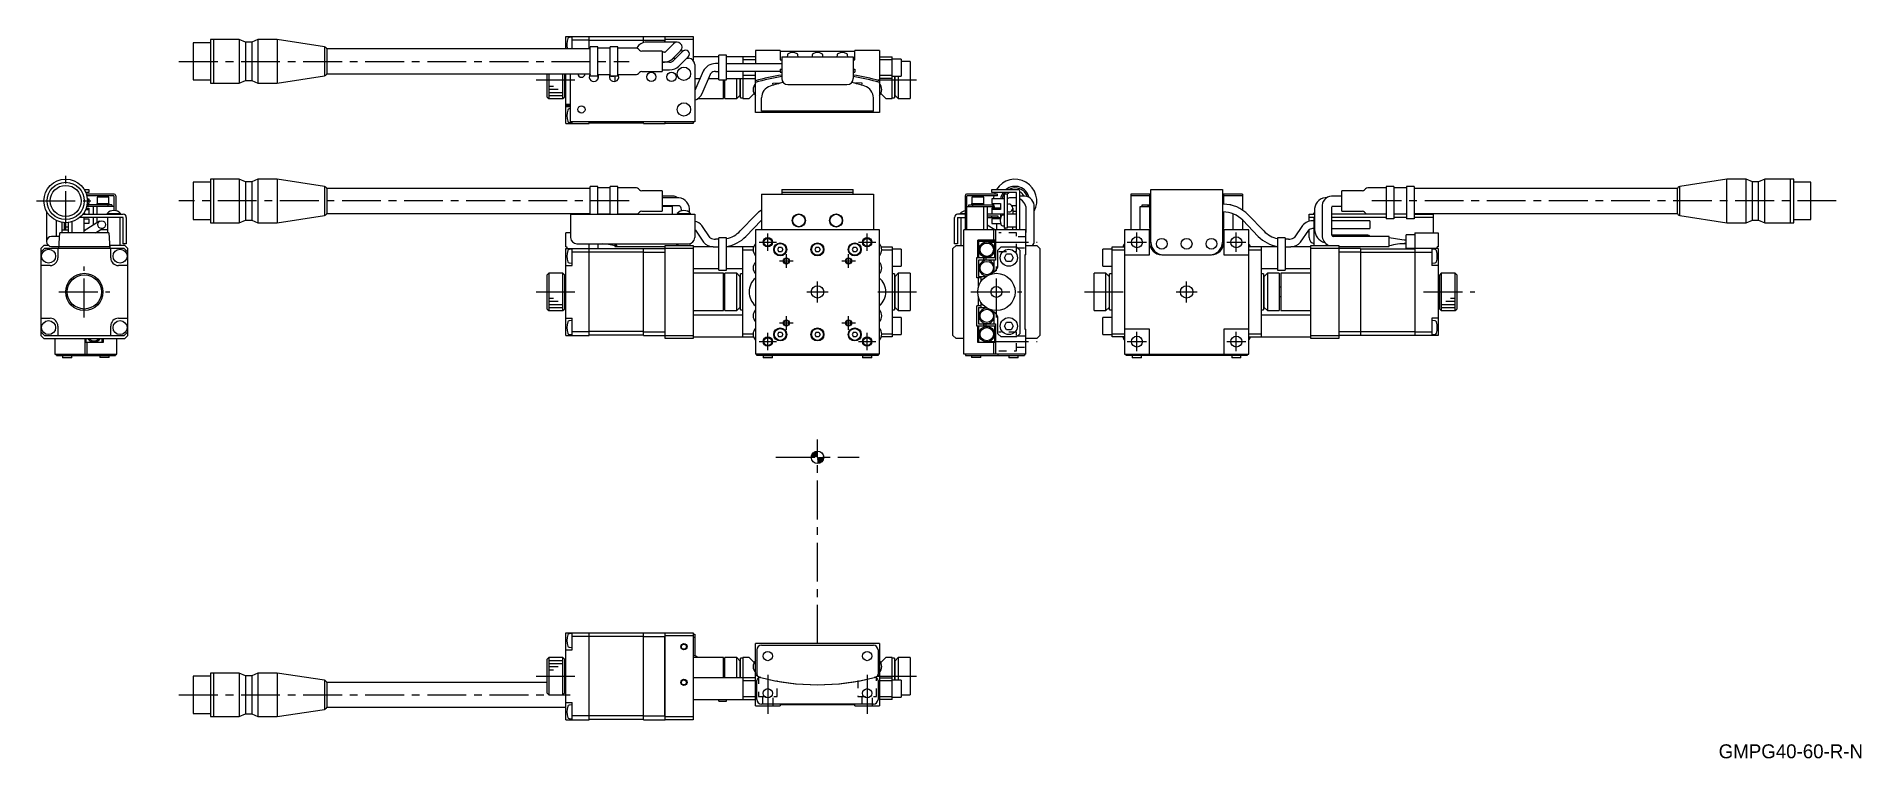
# Model space of a CAD drawing. Extents: x -170 to 418, y 17 to 249.
import ezdxf

# ---------------------------------------------------------------- set-up
doc = ezdxf.new("R2010")
doc.units = 0
doc.header["$LTSCALE"] = 10
doc.linetypes.add('CENTER', pattern=[2, 1.25, -0.25, 0.25, -0.25])
doc.linetypes.add('DOT', pattern=[0.5, 0.25, -0.25])
doc.layers.add('1', color=7, linetype='CONTINUOUS')
doc.layers.add('21', color=7, linetype='CONTINUOUS')
doc.styles.get("Standard").update_dxf_attribs({"font": 'FGP教科書体NT-M'})

msp = doc.modelspace()

# ---------------------------------------------------------------- texts
at = {"layer": '1', "color": 7}
msp.add_text('GMPG40-60-R-N', height=4.5, dxfattribs=at).set_placement((371.944604, 16.993359))

# ---------------------------------------------------------------- blocks, each defined once
blk = doc.blocks.new('AID2111')
at = {"layer": '21', "color": 7, "linetype": 'CONTINUOUS'}
blk.add_circle((81.739267, 113.931686), 2, dxfattribs=at)
for centre, radius, start, end in [((81.739267, 113.931686), 1.8, 90, 180), ((81.739267, 113.931686), 1.6, 90, 180), ((81.739267, 113.931686), 1.4, 90, 179.999955), ((81.739267, 113.931686), 1.2, 90, 179.99997), ((81.739267, 113.931686), 1, 90, 179.999964), ((81.739265, 113.931688), 0.799999, 89.999799, 180.000086), ((81.739267, 113.931686), 0.6, 89.99994, 180), ((81.739267, 113.931686), 0.4, 90, 180), ((81.739267, 113.931686), 0.2, 90, 180), ((81.739267, 113.931686), 0.6, 269.99994, 0), ((81.739267, 113.931686), 1.8, 270, 0), ((81.739267, 113.931686), 1.6, 270, 0), ((81.739267, 113.931686), 0.4, 270, 0), ((81.739267, 113.931686), 0.2, 270, 0), ((81.739267, 113.931686), 1.2, 270, 359.99997), ((81.739267, 113.931686), 1.4, 270, 359.999955), ((81.739267, 113.931686), 1, 270, 359.999964), ((81.739265, 113.931688), 0.799999, 270.000201, 359.999914)]:
    blk.add_arc(centre, radius, start, end, dxfattribs=at)

# ---------------------------------------------------------------- linework, layer by layer
at = {"layer": '1', "color": 7, "linetype": 'CONTINUOUS'}
for p, q in [((-113.760731, 247.46486), (-119.260732, 247.46486)), ((-119.260732, 247.46486), (-119.260732, 235.464864)), ((-112.760729, 248.464861), (-113.760731, 248.464861)), ((-113.760731, 248.464861), (-113.760731, 234.464863)), ((-112.710729, 248.464861), (-112.760729, 248.414861)), ((-112.760729, 248.464861), (-112.760729, 234.464863)), ((-104.453729, 248.464861), (-112.710729, 248.464861)), ((-112.710729, 248.464861), (-112.710729, 234.464863)), ((-102.453729, 247.614862), (-104.453729, 248.464861)), ((-104.453729, 248.464861), (-104.453729, 234.464863)), ((-100.453729, 247.614862), (-102.453729, 247.614862)), ((-102.453729, 247.614862), (-102.453729, 235.314862)), ((-98.453729, 248.464861), (-100.453729, 247.614862)), ((-100.453729, 247.614862), (-100.453729, 235.314862)), ((-92.26073, 248.464861), (-98.453729, 248.464861)), ((-98.453729, 248.464861), (-98.453729, 234.464863)), ((-77.026748, 246.149188), (-92.26073, 248.464861)), ((-92.26073, 248.464861), (-92.26073, 234.464863)), ((0.739266, 245.464862), (0.739266, 249.464862)), ((0.739266, 249.464862), (8.239266, 249.464862)), ((2.739266, 249.214862), (1.753987, 249.128662)), ((2.739266, 245.464862), (2.739266, 249.464862)), ((8.239266, 248.264862), (2.739266, 248.264862)), ((8.239266, 245.464862), (8.239266, 249.464862)), ((25.739266, 249.364862), (8.239266, 249.364862)), ((25.739266, 248.223441), (8.239266, 248.223441)), ((25.739266, 249.464862), (32.689266, 249.464862)), ((25.739266, 247.49281), (25.739266, 249.464862)), ((25.739266, 248.264862), (32.639266, 248.264862)), ((36.539266, 247.621708), (26.693967, 247.621708)), ((32.639266, 248.264862), (32.739266, 248.364862)), ((32.639266, 247.621708), (32.639266, 248.264862)), ((32.739266, 249.414862), (32.689266, 249.464862)), ((32.739266, 249.464862), (41.739266, 249.464862)), ((32.739266, 247.621708), (32.739266, 249.464862)), ((41.739266, 248.464862), (32.739266, 248.464862)), ((35.407895, 247.153079), (32.811702, 244.556884)), ((41.739266, 249.464862), (41.739266, 241.787738)), ((-77.026748, 246.149188), (-77.026748, 236.780537)), ((8.48927, 245.464862), (-76.303074, 245.464862)), ((-76.303074, 245.464862), (-76.303074, 237.464862)), ((8.48927, 236.764862), (8.48927, 246.164862)), ((10.98927, 246.164862), (8.48927, 246.164862)), ((14.989266, 245.664862), (10.989266, 245.664862)), ((10.98927, 236.764862), (10.98927, 246.164862)), ((14.98927, 236.764862), (14.98927, 246.164862)), ((17.48927, 246.164862), (14.98927, 246.164862)), ((23.425056, 245.664862), (17.489266, 245.664862)), ((17.48927, 236.764862), (17.48927, 246.164862)), ((23.576275, 245.821708), (23.484693, 245.663083)), ((24.446377, 245.057756), (24.132163, 245.371969)), ((31.73927, 244.764862), (25.153483, 244.764862)), ((31.73927, 244.764862), (31.73927, 238.164862)), ((32.528859, 244.439727), (31.73927, 244.439727)), ((31.73927, 241.239727), (32.528859, 241.239727)), ((34.132193, 241.205322), (31.73927, 241.205322)), ((35.074442, 242.294144), (37.670637, 244.890337)), ((35.245162, 242.464862), (36.116607, 242.464862)), ((38.380038, 244.728293), (35.369629, 241.717886)), ((37.137397, 239.950119), (40.147804, 242.960526)), ((37.600727, 244.820427), (39.046861, 245.075419)), ((39.652141, 242.464862), (40.239266, 242.464862)), ((49.989266, 242.964862), (41.739266, 242.964862)), ((52.489266, 243.464862), (49.989266, 243.464862)), ((49.989266, 235.464862), (49.989266, 243.464862)), ((52.489266, 235.464862), (52.489266, 243.464862)), ((61.739266, 242.964862), (52.489266, 242.964862)), ((57.739266, 242.964862), (57.739266, 240.714862)), ((61.739266, 241.964862), (57.739266, 241.964862)), ((61.739266, 244.964862), (61.739266, 240.714862)), ((69.739266, 244.964862), (61.739266, 244.964862)), ((69.739266, 244.964862), (69.739266, 241.964862)), ((93.739266, 244.664862), (69.739266, 244.664862)), ((69.739266, 241.964862), (70.239266, 241.964862)), ((70.239266, 242.964862), (93.239266, 242.964862)), ((70.239266, 242.964862), (70.239266, 235.964862)), ((72.035976, 243.498762), (71.989266, 242.964862)), ((75.489266, 242.964862), (75.442556, 243.498762)), ((80.035976, 243.498762), (79.989266, 242.964862)), ((83.489266, 242.964862), (83.442556, 243.498762)), ((88.035976, 243.498762), (87.989266, 242.964862)), ((91.489266, 242.964862), (91.442556, 243.498762)), ((93.239266, 242.964862), (93.239266, 235.964862)), ((93.239266, 241.964862), (93.739266, 241.964862)), ((93.739266, 241.964862), (93.739266, 244.964862)), ((101.739266, 244.964862), (93.739266, 244.964862)), ((101.739266, 244.964862), (101.739266, 224.964862)), ((101.739266, 242.964862), (105.739266, 242.964862)), ((105.739266, 241.964862), (101.739266, 241.964862)), ((105.739266, 229.464862), (105.739266, 242.964862)), ((108.739266, 242.214862), (105.739266, 242.214862)), ((108.739266, 242.214862), (108.739266, 236.714862)), ((111.539266, 241.464862), (108.739266, 241.464862)), ((111.539266, 241.464862), (111.539266, 229.464862)), ((-119.260732, 235.464864), (-113.760731, 235.464864)), ((-104.453729, 234.464863), (-102.453729, 235.314862)), ((-102.453729, 235.314862), (-100.453729, 235.314862)), ((-100.453729, 235.314862), (-98.453729, 234.464863)), ((-92.26073, 234.464863), (-77.026748, 236.780537)), ((-76.303074, 237.464862), (8.48927, 237.464862)), ((-5.260734, 229.964862), (-5.260734, 237.464862)), ((-4.760734, 237.464862), (-4.760734, 229.464862)), ((-0.260734, 229.464862), (-0.260734, 237.464862)), ((0.239266, 237.464862), (0.239266, 229.964862)), ((0.739266, 221.464862), (0.739266, 237.464862)), ((2.239266, 221.964862), (2.239266, 237.464862)), ((8.48927, 236.764862), (10.98927, 236.764862)), ((10.989266, 237.264862), (14.989266, 237.264862)), ((11.039266, 237.213194), (11.039266, 235.716531)), ((14.989393, 236.832594), (14.822655, 236.954265)), ((14.98927, 236.764862), (17.48927, 236.764862)), ((15.107979, 236.756109), (15.09177, 236.764861)), ((15.201995, 236.719619), (15.107979, 236.756109)), ((16.539266, 236.764862), (16.539266, 234.995169)), ((17.489266, 237.264862), (23.425056, 237.264862)), ((17.5298, 237.229403), (17.48927, 237.229403)), ((24.132163, 237.557756), (24.446377, 237.871969)), ((25.153483, 238.164862), (31.73927, 238.164862)), ((31.73927, 238.705322), (34.132193, 238.705322)), ((42.239266, 240.464862), (42.239266, 221.964862)), ((42.239266, 235.964862), (43.970717, 235.964862)), ((44.965999, 238.283862), (42.298668, 232.068999)), ((44.596019, 231.083008), (47.26335, 237.297871)), ((46.691242, 235.964862), (49.989266, 235.964862)), ((47.26335, 237.297871), (47.324801, 237.41946)), ((47.324801, 237.41946), (47.40444, 237.538828)), ((49.989266, 240.714862), (48.933752, 240.714862)), ((48.933752, 238.214862), (49.989266, 238.214862)), ((49.989266, 235.464862), (52.489266, 235.464862)), ((51.439266, 229.464862), (51.439266, 235.464862)), ((51.939266, 229.464862), (51.939266, 235.464862)), ((52.489266, 240.714862), (70.239266, 240.714862)), ((69.739179, 238.214862), (52.489266, 238.214862)), ((52.489266, 235.964862), (61.739266, 235.964862)), ((55.739266, 229.464862), (55.739266, 235.964862)), ((56.739266, 235.964862), (56.739266, 230.464862)), ((56.939266, 229.664862), (56.939266, 235.964862)), ((57.739266, 238.214862), (57.739266, 229.464862)), ((57.739266, 236.964862), (61.739266, 236.964862)), ((61.739266, 224.964862), (61.739266, 238.214862)), ((69.739266, 238.964862), (70.239266, 238.964862)), ((69.739266, 238.964862), (69.739266, 237.964862)), ((69.739266, 237.964862), (70.239266, 237.964862)), ((93.239266, 238.964862), (93.739266, 238.964862)), ((93.239266, 237.964862), (93.739266, 237.964862)), ((93.739266, 238.964862), (93.739266, 237.964862)), ((101.739266, 236.964862), (105.739266, 236.964862)), ((105.739266, 235.964862), (101.739266, 235.964862)), ((105.739266, 236.714862), (108.739266, 236.714862)), ((106.539266, 236.714862), (106.539266, 229.664862)), ((106.739266, 230.464862), (106.739266, 236.714862)), ((107.739266, 236.714862), (107.739266, 229.464862)), ((-113.760731, 234.464863), (-112.760729, 234.464863)), ((-112.760729, 234.514863), (-112.710729, 234.464863)), ((-112.710729, 234.464863), (-104.453729, 234.464863)), ((-98.453729, 234.464863), (-92.26073, 234.464863)), ((-5.260734, 229.964862), (-4.760734, 229.464862)), ((-4.760734, 229.464862), (-0.260734, 229.464862)), ((-0.260734, 229.464862), (0.239266, 229.964862)), ((0.239266, 232.964862), (0.739266, 232.964862)), ((42.298668, 232.068999), (42.239415, 231.95119)), ((43.260635, 229.464862), (51.439266, 229.464862)), ((51.439266, 233.964862), (51.939266, 233.964862)), ((51.939266, 229.464862), (55.739266, 229.464862)), ((55.739266, 229.464862), (56.739266, 230.464862)), ((56.739266, 232.464862), (56.939266, 232.464862)), ((56.939266, 229.664862), (57.739266, 229.664862)), ((57.739266, 229.464862), (59.739266, 229.464862)), ((59.739266, 229.464862), (61.336768, 231.062364)), ((62.239267, 234.793224), (62.239267, 234.864862)), ((62.497645, 234.864862), (62.239267, 234.864862)), ((63.739267, 225.364862), (63.739267, 229.682667)), ((67.393394, 234.380732), (69.382438, 234.589789)), ((67.456381, 233.781448), (67.393394, 234.380732)), ((69.382438, 234.589789), (69.410679, 234.321089)), ((72.239266, 233.964862), (91.239266, 233.964862)), ((94.096096, 234.589789), (94.067854, 234.321089)), ((96.085139, 234.380732), (94.096096, 234.589789)), ((96.022152, 233.781448), (96.085139, 234.380732)), ((99.739267, 225.364862), (99.739267, 229.682667)), ((101.239267, 234.864862), (100.980888, 234.864862)), ((101.239267, 234.793223), (101.239267, 234.864862)), ((102.141765, 231.062364), (103.739266, 229.464862)), ((103.739266, 229.464862), (105.739266, 229.464862)), ((105.739266, 229.664862), (106.539266, 229.664862)), ((106.539266, 232.464862), (106.739266, 232.464862)), ((106.739266, 230.464862), (107.739266, 229.464862)), ((107.739266, 229.464862), (111.539266, 229.464862)), ((2.239266, 227.564496), (0.739266, 227.564496)), ((0.739266, 227.249826), (1.039266, 227.249826)), ((0.739266, 226.964862), (2.239266, 226.964862)), ((1.039266, 227.249826), (1.039266, 227.214862)), ((2.239266, 227.214862), (1.039266, 227.214862)), ((2.239266, 226.171118), (1.753987, 226.128662)), ((101.739267, 224.964862), (61.739267, 224.964862)), ((99.739267, 225.364862), (63.739267, 225.364862)), ((0.739266, 221.464862), (8.239266, 221.464862)), ((1.753987, 221.801063), (2.739266, 221.714862)), ((42.239266, 221.964862), (2.239266, 221.964862)), ((2.739266, 221.464862), (2.739266, 221.964862)), ((8.239266, 221.464862), (8.239266, 221.964862)), ((25.739266, 221.564862), (8.239266, 221.564862)), ((25.739266, 221.464862), (25.739266, 221.964862)), ((25.739266, 221.464862), (32.689266, 221.464862)), ((32.689266, 221.464862), (32.739266, 221.514862)), ((32.739266, 221.464862), (32.739266, 221.964862)), ((41.739266, 221.464862), (32.739266, 221.464862)), ((41.739266, 221.964862), (41.739266, 221.464862)), ((-154.403792, 200.198858), (-152.846013, 200.198858)), ((-152.846013, 200.198858), (-152.846013, 199.198858)), ((-119.260732, 202.498856), (-119.260732, 190.49886)), ((-113.760731, 202.498856), (-119.260732, 202.498856)), ((-113.760731, 203.498857), (-113.760731, 189.498859)), ((-112.760729, 203.498857), (-113.760731, 203.498857)), ((-112.760729, 203.498857), (-112.760729, 189.498859)), ((-112.710729, 203.498857), (-112.760729, 203.448857)), ((-112.710729, 203.498857), (-112.710729, 189.498859)), ((-104.453729, 203.498857), (-112.710729, 203.498857)), ((-104.453729, 203.498857), (-104.453729, 189.498859)), ((-102.453729, 202.648858), (-104.453729, 203.498857)), ((-102.453729, 202.648858), (-102.453729, 190.348858)), ((-100.453729, 202.648858), (-102.453729, 202.648858)), ((-98.453729, 203.498857), (-100.453729, 202.648858)), ((-100.453729, 202.648858), (-100.453729, 190.348858)), ((-98.453729, 203.498857), (-98.453729, 189.498859)), ((-92.26073, 203.498857), (-98.453729, 203.498857)), ((-92.26073, 203.498857), (-92.26073, 189.498859)), ((-77.026748, 201.183183), (-92.26073, 203.498857)), ((-77.026748, 201.183183), (-77.026748, 191.814532)), ((-76.303074, 200.498858), (-76.303074, 192.498858)), ((8.48927, 200.498858), (-76.303074, 200.498858)), ((10.98927, 201.198858), (8.48927, 201.198858)), ((8.48927, 192.198858), (8.48927, 201.198858)), ((14.989266, 200.698858), (10.989266, 200.698858)), ((10.98927, 192.198858), (10.98927, 201.198858)), ((17.48927, 201.198858), (14.98927, 201.198858)), ((14.98927, 192.198858), (14.98927, 201.198858)), ((23.425056, 200.698858), (17.489266, 200.698858)), ((17.48927, 192.198858), (17.48927, 201.198858)), ((24.446377, 200.091751), (24.132163, 200.405965)), ((70.239266, 200.198858), (70.239266, 198.698858)), ((70.239266, 200.198858), (93.239266, 200.198858)), ((93.239266, 198.698858), (93.239266, 200.198858)), ((137.862522, 199.198858), (137.862522, 200.198858)), ((137.862522, 200.198858), (146.362522, 200.198858)), ((189.116791, 200.198858), (212.116791, 200.198858)), ((189.116791, 183.198858), (189.116791, 200.198858)), ((212.116791, 200.198858), (212.116791, 183.198858)), ((258.223894, 200.405965), (257.90968, 200.091751)), ((264.866791, 200.698858), (258.931001, 200.698858)), ((267.366787, 201.198858), (264.866787, 201.198858)), ((264.866787, 201.198858), (264.866787, 190.698858)), ((267.366787, 201.198858), (267.366787, 190.698858)), ((271.366791, 200.698858), (267.366791, 200.698858)), ((273.866787, 201.198858), (271.366787, 201.198858)), ((271.366787, 201.198858), (271.366787, 190.698858)), ((273.866787, 201.198858), (273.866787, 190.698858)), ((358.659131, 200.498858), (273.866787, 200.498858)), ((358.659131, 192.498858), (358.659131, 200.498858)), ((374.616787, 203.498857), (359.382804, 201.183183)), ((359.382804, 191.814532), (359.382804, 201.183183)), ((374.616787, 189.498859), (374.616787, 203.498857)), ((380.809786, 203.498857), (374.616787, 203.498857)), ((380.809786, 189.498859), (380.809786, 203.498857)), ((382.809786, 202.648858), (380.809786, 203.498857)), ((382.809786, 190.348858), (382.809786, 202.648858)), ((384.809786, 202.648858), (382.809786, 202.648858)), ((386.809786, 203.498857), (384.809786, 202.648858)), ((384.809786, 190.348858), (384.809786, 202.648858)), ((386.809786, 189.498859), (386.809786, 203.498857)), ((395.066786, 203.498857), (386.809786, 203.498857)), ((395.066786, 189.498859), (395.066786, 203.498857)), ((395.116786, 203.448857), (395.066786, 203.498857)), ((395.116786, 189.498859), (395.116786, 203.498857)), ((396.116788, 203.498857), (395.116786, 203.498857)), ((396.116788, 189.498859), (396.116788, 203.498857)), ((401.616789, 202.498856), (396.116788, 202.498856)), ((401.616789, 190.49886), (401.616789, 202.498856)), ((-152.846013, 199.198858), (-153.887686, 199.198858)), ((-153.73466, 194.198858), (-152.846013, 194.198858)), ((-144.746013, 198.698858), (-153.700715, 198.698858)), ((-144.846013, 198.098858), (-153.531324, 198.098858)), ((-153.470939, 195.18229), (-153.470939, 194.698858)), ((-144.846013, 194.698858), (-153.470939, 194.698858)), ((-145.4625, 195.198858), (-153.467787, 195.198858)), ((-152.846013, 195.698858), (-153.391878, 195.698858)), ((-153.381102, 197.198858), (-152.846013, 197.198858)), ((-153.261882, 195.198858), (-153.261882, 194.698858)), ((-152.846013, 197.198858), (-152.846013, 195.698858)), ((-152.846013, 194.198858), (-152.846013, 192.198858)), ((-151.346013, 192.198858), (-151.346013, 194.698858)), ((-150.346013, 195.698858), (-146.346013, 195.698858)), ((-150.346013, 195.698858), (-150.346013, 195.198858)), ((-150.346013, 194.698858), (-150.346013, 192.198858)), ((-146.446013, 197.698858), (-150.246013, 197.698858)), ((-150.246013, 197.698858), (-150.246013, 195.698858)), ((-146.79749, 195.198858), (-146.79749, 194.698858)), ((-146.446013, 195.698858), (-146.446013, 197.698858)), ((-146.346013, 195.198858), (-146.346013, 195.698858)), ((-145.4625, 195.198858), (-145.4625, 194.698858)), ((-144.846013, 198.098858), (-144.846013, 193.398858)), ((-144.246013, 198.198858), (-144.246013, 193.338246)), ((31.73927, 199.798858), (25.153483, 199.798858)), ((31.73927, 199.798858), (31.73927, 193.198858)), ((35.125053, 198.047387), (31.73927, 198.047387)), ((37.142601, 197.52327), (31.73927, 197.52327)), ((31.73927, 195.02327), (37.142601, 195.02327)), ((31.73927, 194.847387), (35.125053, 194.847387)), ((34.86649, 194.847481), (34.939266, 194.447387)), ((34.939266, 194.447387), (34.939266, 192.198858)), ((37.142601, 195.02327), (37.262968, 194.996446)), ((37.262968, 194.996446), (37.353943, 194.946687)), ((37.353943, 194.946687), (37.452122, 194.868919)), ((63.739267, 198.698858), (99.739267, 198.698858)), ((63.739267, 198.698858), (63.739267, 187.198858)), ((93.239266, 199.198858), (70.239266, 199.198858)), ((99.739267, 198.698858), (99.739267, 187.198858)), ((129.262522, 198.198858), (129.262522, 187.198858)), ((139.762522, 198.698858), (129.762522, 198.698858)), ((139.762522, 198.098858), (129.862522, 198.098858)), ((129.862522, 187.198858), (129.862522, 198.098858)), ((129.862522, 194.698858), (138.487449, 194.698858)), ((130.479009, 194.698858), (130.479009, 195.198858)), ((130.479009, 195.198858), (138.487449, 195.198858)), ((131.362522, 195.698858), (135.362522, 195.698858)), ((131.362522, 195.698858), (131.362522, 195.198858)), ((135.262522, 197.698858), (131.462522, 197.698858)), ((131.462522, 197.698858), (131.462522, 195.698858)), ((131.814, 194.698858), (131.814, 195.198858)), ((135.262522, 195.698858), (135.262522, 197.698858)), ((135.362522, 195.198858), (135.362522, 195.698858)), ((135.362522, 187.198858), (135.362522, 194.698858)), ((136.362522, 194.698858), (136.362522, 187.198858)), ((145.862522, 199.198858), (137.862522, 199.198858)), ((137.862522, 197.198858), (137.862522, 195.698858)), ((141.862522, 197.198858), (137.862522, 197.198858)), ((137.862522, 195.698858), (140.662522, 195.698858)), ((140.662522, 194.198858), (137.862522, 194.198858)), ((137.862522, 194.198858), (137.862522, 192.198858)), ((138.278392, 194.698858), (138.278392, 195.198858)), ((138.487449, 194.698858), (138.487449, 195.198858)), ((139.762522, 198.098858), (139.762522, 198.698858)), ((140.662522, 195.698858), (140.662522, 193.698858)), ((142.862522, 198.698858), (141.862522, 198.698858)), ((141.862522, 198.698858), (141.862522, 187.698858)), ((142.862522, 198.698858), (142.862522, 187.698858)), ((145.620749, 197.52327), (143.852982, 197.52327)), ((144.30212, 195.02327), (145.620749, 195.02327)), ((144.612522, 194.198858), (144.612522, 192.198858)), ((145.86258, 197.512622), (145.620749, 197.52327)), ((145.620749, 195.02327), (145.862522, 194.925204)), ((145.862522, 187.198858), (145.862522, 199.198858)), ((146.862522, 187.198858), (146.862522, 199.698858)), ((148.505154, 198.047387), (146.862522, 198.047387)), ((151.519368, 183.447387), (151.519368, 194.447387)), ((189.116791, 198.698858), (182.61679, 198.698858)), ((182.61679, 198.698858), (182.61679, 187.198858)), ((188.616791, 198.098858), (182.61679, 198.098858)), ((185.61679, 187.198858), (185.61679, 194.698858)), ((185.61679, 194.698858), (188.616791, 194.698858)), ((186.270918, 194.698858), (186.270918, 195.198858)), ((186.270918, 195.198858), (188.616791, 195.198858)), ((188.259961, 194.698858), (188.259961, 195.198858)), ((188.573547, 194.698858), (188.573547, 195.198858)), ((188.616791, 198.698858), (188.616791, 187.698858)), ((218.61679, 198.698858), (212.116791, 198.698858)), ((212.372043, 195.448858), (212.116791, 195.448858)), ((212.616791, 195.446195), (212.616791, 198.698858)), ((218.61679, 198.098858), (212.616791, 198.098858)), ((214.962663, 195.198858), (214.730538, 195.198858)), ((214.962663, 195.198858), (214.962663, 195.146515)), ((218.61679, 198.698858), (218.61679, 193.556509)), ((244.216791, 194.447387), (244.216791, 185.447387)), ((245.64775, 197.52327), (245.213456, 197.52327)), ((250.616787, 198.047387), (247.231004, 198.047387)), ((247.416791, 194.447387), (247.546688, 194.94984)), ((247.416791, 185.447387), (247.416791, 194.447387)), ((247.489572, 194.847387), (250.616787, 194.847387)), ((250.616787, 193.198858), (250.616787, 199.798858)), ((257.202574, 199.798858), (250.616787, 199.798858)), ((-166.502858, 193.168206), (-166.502858, 183.447387)), ((-163.302858, 185.047387), (-163.302858, 190.154013)), ((-161.47556, 187.27327), (-161.47556, 189.590594)), ((-160.846013, 189.516739), (-160.846013, 187.198858)), ((-160.846013, 188.198858), (-159.596013, 188.198858)), ((-159.596013, 189.539153), (-159.596013, 186.198858)), ((-158.346013, 189.790655), (-158.346013, 186.198858)), ((-141.846013, 191.198858), (-155.773269, 191.198858)), ((-154.822428, 192.198858), (-141.846013, 192.198858)), ((-154.606857, 192.491105), (-154.196013, 192.491105)), ((-154.346013, 186.198858), (-154.346013, 191.198858)), ((-154.346013, 190.698858), (-152.846013, 190.698858)), ((-149.445557, 189.940818), (-154.346013, 186.878673)), ((-152.846013, 189.198858), (-154.346013, 189.198858)), ((-154.196013, 192.198858), (-154.196013, 192.491105)), ((-153.930408, 193.698858), (-152.846013, 193.698858)), ((-152.846013, 190.698858), (-152.846013, 189.198858)), ((-151.346013, 188.753281), (-151.346013, 191.198858)), ((-150.346013, 191.198858), (-150.346013, 189.378151)), ((-146.996013, 192.491105), (-146.996013, 192.198858)), ((-146.996013, 192.491105), (-142.696013, 192.491105)), ((-146.846013, 191.198858), (-146.846013, 186.198858)), ((-142.846013, 182.198858), (-142.846013, 191.198858)), ((-142.696013, 192.198858), (-142.696013, 192.491105)), ((-141.846013, 182.698858), (-141.846013, 191.198858)), ((-140.846013, 191.198858), (-140.846013, 182.698858)), ((-119.260732, 190.49886), (-113.760731, 190.49886)), ((-113.760731, 189.498859), (-112.760729, 189.498859)), ((-112.760729, 189.548859), (-112.710729, 189.498859)), ((-112.710729, 189.498859), (-104.453729, 189.498859)), ((-104.453729, 189.498859), (-102.453729, 190.348858)), ((-102.453729, 190.348858), (-100.453729, 190.348858)), ((-100.453729, 190.348858), (-98.453729, 189.498859)), ((-98.453729, 189.498859), (-92.26073, 189.498859)), ((-92.26073, 189.498859), (-77.026748, 191.814532)), ((-76.303074, 192.498858), (8.48927, 192.498858)), ((2.239266, 192.198858), (42.239266, 192.198858)), ((2.239266, 192.198858), (2.239266, 184.698858)), ((10.98927, 192.298858), (14.98927, 192.298858)), ((17.48927, 192.298858), (23.425056, 192.298858)), ((24.132163, 192.591751), (24.446377, 192.905965)), ((25.153483, 193.198858), (31.73927, 193.198858)), ((36.589266, 192.491105), (40.889266, 192.491105)), ((36.589266, 192.491105), (36.589266, 192.198858)), ((40.513921, 192.817659), (40.513921, 193.27327)), ((40.889266, 192.198858), (40.889266, 192.491105)), ((42.239266, 192.198858), (42.239266, 184.698858)), ((47.145044, 184.658951), (44.477713, 188.542429)), ((61.891442, 192.013765), (56.882605, 186.826962)), ((58.680954, 185.090316), (63.689791, 190.277119)), ((125.862522, 182.698858), (125.862522, 191.198858)), ((129.262522, 192.198858), (126.862522, 192.198858)), ((126.862522, 191.198858), (129.262522, 191.198858)), ((126.862522, 191.198858), (126.862522, 182.698858)), ((127.712522, 192.491105), (129.262522, 192.491105)), ((127.712522, 192.491105), (127.712522, 192.198858)), ((127.862522, 191.198858), (127.862522, 182.198858)), ((141.862522, 192.198858), (136.362522, 192.198858)), ((136.362522, 191.698858), (139.862522, 191.698858)), ((136.362522, 191.198858), (140.662522, 191.198858)), ((138.85012, 187.198858), (136.362522, 188.753281)), ((140.662522, 193.698858), (137.862522, 193.698858)), ((137.862522, 191.198858), (137.862522, 191.698858)), ((137.862522, 190.698858), (137.862522, 189.198858)), ((140.604482, 190.698858), (137.862522, 190.698858)), ((137.862522, 189.198858), (140.734095, 189.198858)), ((139.362522, 191.198858), (139.362522, 190.698858)), ((139.362522, 189.198858), (139.362522, 187.198858)), ((139.862522, 191.698858), (139.862522, 191.198858)), ((140.662522, 192.198858), (140.662522, 190.966972)), ((141.862522, 191.948858), (141.328622, 191.902148)), ((141.328622, 188.495568), (141.862522, 188.448858)), ((145.862522, 192.198858), (142.862522, 192.198858)), ((142.862522, 188.198858), (145.862522, 188.198858)), ((144.612522, 187.198858), (144.612522, 188.198858)), ((148.99207, 187.27327), (148.99207, 193.27327)), ((212.116791, 192.948858), (212.372043, 192.948858)), ((212.616791, 187.698858), (212.616791, 192.945434)), ((215.61679, 187.198858), (215.61679, 192.324996)), ((218.61679, 190.327938), (218.61679, 187.198858)), ((218.666266, 190.277119), (223.675103, 185.090316)), ((225.473452, 186.826962), (220.464615, 192.013765)), ((237.878344, 188.542429), (235.211013, 184.658951)), ((240.116791, 192.198858), (241.842136, 192.198858)), ((240.116791, 189.934167), (240.116791, 192.198858)), ((241.842136, 191.198858), (240.116791, 191.198858)), ((241.466791, 192.491105), (241.842136, 192.491105)), ((241.466791, 192.491105), (241.466791, 192.198858)), ((241.616791, 191.198858), (241.616791, 182.198858)), ((241.842136, 193.27327), (241.842136, 187.27327)), ((264.866787, 192.198858), (247.416791, 192.198858)), ((264.866791, 191.198858), (247.416791, 191.198858)), ((259.627169, 190.130758), (247.416791, 190.130758)), ((250.616787, 193.198858), (257.202574, 193.198858)), ((257.90968, 192.905965), (258.223894, 192.591751)), ((258.931001, 192.298858), (264.866787, 192.298858)), ((259.627169, 190.130758), (259.627169, 187.630758)), ((267.366787, 190.698858), (264.866787, 190.698858)), ((267.366787, 192.298858), (271.366787, 192.298858)), ((271.366787, 192.198858), (267.366787, 192.198858)), ((271.366791, 191.198858), (267.366791, 191.198858)), ((273.866787, 190.698858), (271.366787, 190.698858)), ((273.866787, 192.498858), (358.659131, 192.498858)), ((273.866787, 192.198858), (280.116791, 192.198858)), ((280.116791, 191.198858), (273.866791, 191.198858)), ((280.116791, 186.198858), (280.116791, 192.198858)), ((359.382804, 191.814532), (374.616787, 189.498859)), ((374.616787, 189.498859), (380.809786, 189.498859)), ((380.809786, 189.498859), (382.809786, 190.348858)), ((382.809786, 190.348858), (384.809786, 190.348858)), ((384.809786, 190.348858), (386.809786, 189.498859)), ((386.809786, 189.498859), (395.066786, 189.498859)), ((395.066786, 189.498859), (395.116786, 189.548859)), ((395.116786, 189.498859), (396.116788, 189.498859)), ((396.116788, 190.49886), (401.616789, 190.49886)), ((-167.346013, 182.198858), (-168.346013, 181.198858)), ((-165.903445, 182.198858), (-167.346013, 182.198858)), ((-162.326897, 185.047387), (-164.902858, 185.047387)), ((-162.596013, 181.198858), (-162.246373, 186.198858)), ((-146.445647, 186.198858), (-162.246379, 186.198858)), ((-161.437938, 186.198522), (-161.47556, 187.27327)), ((-161.47529, 187.198858), (-159.596013, 187.198858)), ((-154.346013, 187.198858), (-153.83361, 187.198858)), ((-154.05285, 187.061862), (-154.05285, 187.198858)), ((-150.716245, 186.198858), (-148.120759, 187.820698)), ((-146.846013, 187.198858), (-149.115911, 187.198858)), ((-146.445643, 186.198858), (-146.096013, 181.198858)), ((-141.346013, 182.198858), (-146.16594, 182.198858)), ((-140.846013, 182.698858), (-141.846013, 182.698858)), ((-140.346013, 181.198858), (-141.346013, 182.198858)), ((2.239266, 186.198858), (0.739266, 186.198858)), ((0.739266, 181.698858), (0.739266, 186.198858)), ((4.239266, 182.698858), (40.239266, 182.698858)), ((8.239266, 153.198858), (8.239266, 182.698858)), ((11.039266, 182.698858), (11.039266, 181.198858)), ((16.539266, 182.698858), (16.539266, 181.847387)), ((16.914817, 182.698634), (17.039266, 181.980483)), ((17.039266, 181.980483), (17.039266, 182.698772)), ((32.739266, 182.198858), (41.739266, 182.198858)), ((32.739266, 152.198858), (32.739266, 182.198858)), ((36.739266, 182.698858), (36.739266, 182.198858)), ((40.739266, 182.198858), (40.739266, 182.762366)), ((41.739266, 182.198858), (41.739266, 152.198858)), ((42.239522, 187.268015), (42.416975, 187.127028)), ((42.416974, 187.127029), (45.084305, 183.243552)), ((47.199421, 184.604751), (47.145043, 184.658952)), ((49.989266, 184.155223), (48.933752, 184.155223)), ((52.489266, 184.655223), (49.989266, 184.655223)), ((49.989266, 174.198858), (49.989266, 184.655223)), ((52.489266, 174.198858), (52.489266, 184.655223)), ((61.739267, 187.198858), (61.739267, 147.198858)), ((101.739267, 187.198858), (61.739267, 187.198858)), ((101.739267, 147.198858), (101.739267, 187.198858)), ((126.362522, 182.198858), (125.362522, 181.198858)), ((126.862522, 182.698858), (125.862522, 182.698858)), ((126.362522, 182.198858), (128.862522, 182.198858)), ((128.862522, 147.198858), (128.862522, 187.198858)), ((148.862522, 187.198858), (128.862522, 187.198858)), ((133.331507, 178.248858), (133.331507, 183.898858)), ((139.06936, 183.898858), (133.331507, 183.898858)), ((133.633272, 183.498858), (133.633272, 178.248858)), ((133.633272, 183.498858), (139.06936, 183.498858)), ((134.130789, 183.498858), (134.177435, 183.898858)), ((134.682863, 183.898858), (134.723045, 183.498858)), ((136.362522, 183.498858), (136.362522, 183.898858)), ((137.871777, 183.498888), (137.950422, 183.898875)), ((138.549322, 183.898858), (138.549322, 187.198858)), ((138.828586, 178.248858), (138.828586, 183.498858)), ((139.06936, 187.198858), (139.06936, 177.448858)), ((142.862522, 187.698858), (141.862522, 187.698858)), ((142.112522, 187.698858), (142.112522, 187.198858)), ((148.862522, 179.198858), (148.862522, 187.198858)), ((148.862522, 182.198858), (152.362522, 182.198858)), ((148.862672, 185.203275), (148.99207, 187.27327)), ((153.362522, 181.198858), (152.362522, 182.198858)), ((189.116791, 187.198858), (180.616791, 187.198858)), ((180.616791, 187.198858), (180.616791, 147.198858)), ((188.616791, 187.698858), (189.116791, 187.698858)), ((188.616791, 179.198858), (188.616791, 187.198858)), ((212.116791, 187.698858), (212.616791, 187.698858)), ((220.616791, 187.198858), (212.116791, 187.198858)), ((212.616791, 187.198858), (212.616791, 179.198858)), ((220.616791, 147.198858), (220.616791, 187.198858)), ((232.366791, 184.655223), (229.866791, 184.655223)), ((229.866791, 184.655223), (229.866791, 174.198858)), ((232.366791, 184.655223), (232.366791, 174.198858)), ((233.422305, 184.155223), (232.366791, 184.155223)), ((235.211014, 184.658952), (235.128531, 184.582228)), ((237.271752, 183.243552), (239.939083, 187.127029)), ((239.939082, 187.127028), (240.021565, 187.203752)), ((240.116791, 184.698858), (240.116791, 187.268003)), ((240.616791, 182.198858), (249.616791, 182.198858)), ((240.616791, 152.198858), (240.616791, 182.198858)), ((245.616791, 182.198858), (245.616791, 182.597826)), ((247.416791, 187.630758), (259.627169, 187.630758)), ((258.924864, 185.52327), (247.416791, 185.52327)), ((265.816791, 185.047387), (247.816791, 185.047387)), ((249.616791, 182.198858), (249.616791, 152.198858)), ((258.924864, 185.52327), (259.001839, 185.519733)), ((259.001839, 185.519733), (259.078378, 185.509142)), ((259.078378, 185.509142), (259.154048, 185.491557)), ((259.154048, 185.491557), (259.228422, 185.467077)), ((259.228422, 185.467077), (259.301077, 185.43584)), ((259.301077, 185.43584), (259.371604, 185.398025)), ((259.371604, 185.398025), (259.439602, 185.353844)), ((259.439602, 185.353844), (259.504687, 185.303548)), ((259.504687, 185.303548), (259.566491, 185.247421)), ((259.566491, 185.247421), (259.624663, 185.185781)), ((259.624663, 185.185781), (259.678875, 185.118977)), ((259.678875, 185.118977), (259.72882, 185.047387)), ((265.816791, 181.847387), (265.816791, 185.047387)), ((271.316791, 182.698858), (269.927342, 182.698858)), ((271.316791, 181.198858), (271.316791, 185.598858)), ((274.116791, 185.598858), (271.316791, 185.598858)), ((274.116791, 186.198858), (281.616791, 186.198858)), ((274.116791, 186.198858), (274.116791, 153.198858)), ((281.616791, 186.198858), (281.616791, 181.698858)), ((-167.146013, 181.198858), (-168.346013, 179.998858)), ((-168.346013, 181.198858), (-168.346013, 153.198858)), ((-141.546013, 181.198858), (-167.146013, 181.198858)), ((-164.902858, 181.847387), (-162.550663, 181.847387)), ((-162.846013, 181.198858), (-162.846013, 178.198858)), ((-146.130976, 181.698858), (-162.561049, 181.698858)), ((-145.846013, 178.198858), (-145.846013, 181.198858)), ((-140.346013, 179.998858), (-141.546013, 181.198858)), ((-140.346013, 153.198858), (-140.346013, 181.198858)), ((0.739266, 181.698858), (1.039266, 181.698858)), ((0.739266, 181.198858), (11.039266, 181.198858)), ((0.739266, 153.198858), (0.739266, 181.198858)), ((1.039266, 181.698858), (1.039266, 181.198858)), ((2.739266, 180.948858), (1.753987, 180.862657)), ((1.753987, 176.535059), (2.739266, 176.448858)), ((2.739266, 175.698858), (2.739266, 181.198858)), ((8.239266, 179.998858), (2.739266, 179.998858)), ((25.739266, 181.098858), (8.239266, 181.098858)), ((25.739266, 179.957437), (8.239266, 179.957437)), ((16.539266, 181.847387), (32.739266, 181.847387)), ((25.739266, 181.198858), (32.639266, 181.198858)), ((25.739266, 153.198858), (25.739266, 181.198858)), ((25.739266, 179.998858), (32.689266, 179.998858)), ((32.739266, 181.098858), (32.639266, 181.198858)), ((32.689266, 179.998858), (32.739266, 180.048858)), ((32.689266, 154.398858), (32.689266, 179.998858)), ((41.739266, 181.198858), (32.739266, 181.198858)), ((48.1427, 181.698858), (41.739266, 181.698858)), ((48.142698, 181.69871), (48.933752, 181.687471)), ((48.933752, 181.687471), (49.989266, 181.687471)), ((61.177449, 181.698858), (52.489266, 181.698858)), ((57.739266, 152.698858), (57.739266, 181.698858)), ((61.040934, 180.698858), (57.739266, 180.698858)), ((69.306254, 181.648858), (68.873241, 180.898858)), ((68.873241, 180.898858), (69.306254, 180.148858)), ((69.306254, 181.648858), (70.172279, 181.648858)), ((70.172279, 180.148858), (69.306254, 180.148858)), ((70.172279, 181.648858), (70.605292, 180.898858)), ((70.605292, 180.898858), (70.172279, 180.148858)), ((81.306254, 181.648858), (80.873241, 180.898858)), ((80.873241, 180.898858), (81.306254, 180.148858)), ((81.306254, 181.648858), (82.172279, 181.648858)), ((82.172279, 180.148858), (81.306254, 180.148858)), ((82.172279, 181.648858), (82.605292, 180.898858)), ((82.605292, 180.898858), (82.172279, 180.148858)), ((93.306254, 181.648858), (92.873241, 180.898858)), ((92.873241, 180.898858), (93.306254, 180.148858)), ((93.306254, 181.648858), (94.172279, 181.648858)), ((94.172279, 180.148858), (93.306254, 180.148858)), ((94.172279, 181.648858), (94.605292, 180.898858)), ((94.605292, 180.898858), (94.172279, 180.148858)), ((102.301084, 181.698858), (105.739266, 181.698858)), ((105.739266, 180.698858), (102.4376, 180.698858)), ((105.739266, 181.698858), (105.739266, 152.698858)), ((108.739266, 180.948858), (105.739266, 180.948858)), ((108.739266, 180.948858), (108.739266, 175.448858)), ((125.362522, 153.198858), (125.362522, 181.198858)), ((133.017335, 171.698858), (133.017335, 178.248858)), ((133.017335, 178.248858), (139.06936, 178.248858)), ((133.633272, 177.448858), (133.633272, 172.198858)), ((139.06936, 177.448858), (133.633272, 177.448858)), ((135.180233, 178.248858), (135.394143, 178.45452)), ((135.394144, 177.243195), (135.180233, 177.448858)), ((135.195502, 177.448912), (135.314309, 177.998858)), ((135.314309, 177.998858), (135.424232, 177.448863)), ((136.062522, 177.448858), (136.062522, 178.248858)), ((137.089736, 178.439681), (137.287799, 178.248858)), ((137.287799, 177.448858), (137.089736, 177.258035)), ((138.549322, 177.448858), (138.549322, 173.657559)), ((140.862522, 181.698858), (139.862522, 180.698858)), ((139.862522, 175.859112), (139.862522, 180.698858)), ((140.862522, 181.698858), (145.862522, 181.698858)), ((141.919147, 178.198858), (142.640835, 179.448858)), ((142.640835, 176.948858), (141.919147, 178.198858)), ((142.640835, 179.448858), (144.08421, 179.448858)), ((144.08421, 176.948858), (142.640835, 176.948858)), ((144.08421, 179.448858), (144.805898, 178.198858)), ((144.805898, 178.198858), (144.08421, 176.948858)), ((146.862522, 180.698858), (145.862522, 181.698858)), ((146.862522, 180.698858), (146.862522, 153.698858)), ((148.562522, 179.198858), (148.562522, 155.198858)), ((148.862522, 179.198858), (148.562522, 179.198858)), ((153.362522, 181.198858), (153.362522, 153.198858)), ((173.616791, 175.448858), (173.616791, 180.948858)), ((176.616791, 180.948858), (173.616791, 180.948858)), ((176.616791, 181.698858), (180.616791, 181.698858)), ((176.616791, 152.698858), (176.616791, 181.698858)), ((180.616791, 180.698858), (176.616791, 180.698858)), ((180.616791, 179.198858), (188.616791, 179.198858)), ((192.616791, 179.198858), (208.616791, 179.198858)), ((212.616791, 179.198858), (220.616791, 179.198858)), ((229.866791, 181.698858), (220.616791, 181.698858)), ((224.616791, 180.698858), (220.616791, 180.698858)), ((224.616791, 181.698858), (224.616791, 152.698858)), ((232.366791, 181.687471), (233.422305, 181.687471)), ((233.422305, 181.687471), (234.18104, 181.698847)), ((240.616791, 181.698858), (234.184815, 181.698858)), ((249.616791, 181.198858), (240.616791, 181.198858)), ((249.616791, 181.847387), (265.816791, 181.847387)), ((249.716791, 181.198858), (249.616791, 181.098858)), ((249.616791, 180.048858), (249.666791, 179.998858)), ((256.616791, 179.998858), (249.666791, 179.998858)), ((249.666791, 179.998858), (249.666791, 154.398858)), ((256.616791, 181.198858), (249.716791, 181.198858)), ((256.616791, 181.198858), (256.616791, 153.198858)), ((256.616791, 181.098858), (274.116791, 181.098858)), ((256.616791, 179.957437), (274.116791, 179.957437)), ((281.616791, 181.198858), (271.316791, 181.198858)), ((274.116791, 179.998858), (279.616791, 179.998858)), ((279.616791, 181.198858), (279.616791, 175.698858)), ((280.60207, 180.862657), (279.616791, 180.948858)), ((279.616791, 176.448858), (280.60207, 176.535059)), ((281.316791, 181.198858), (281.316791, 181.698858)), ((281.616791, 181.698858), (281.316791, 181.698858)), ((281.616791, 181.198858), (281.616791, 153.198858)), ((-165.346013, 175.698858), (-168.346013, 175.698858)), ((-140.346013, 175.698858), (-143.346013, 175.698858)), ((-4.760734, 173.198858), (-5.260734, 172.698858)), ((-5.260734, 161.698858), (-5.260734, 172.698858)), ((-0.260734, 173.198858), (-4.760734, 173.198858)), ((-4.760734, 173.198858), (-4.760734, 161.198858)), ((0.239266, 172.698858), (-0.260734, 173.198858)), ((-0.260734, 161.198858), (-0.260734, 173.198858)), ((0.239266, 172.698858), (0.239266, 161.698858)), ((0.739266, 175.698858), (2.739266, 175.698858)), ((41.739266, 174.698858), (49.989266, 174.698858)), ((51.439266, 173.198858), (41.739266, 173.198858)), ((49.989266, 174.198858), (52.489266, 174.198858)), ((51.439266, 161.198858), (51.439266, 173.198858)), ((51.939266, 161.198858), (51.939266, 173.198858)), ((55.739266, 173.198858), (51.939266, 173.198858)), ((52.489266, 174.698858), (57.739266, 174.698858)), ((55.739266, 161.198858), (55.739266, 173.198858)), ((56.739266, 172.198858), (55.739266, 173.198858)), ((56.739266, 172.198858), (56.739266, 162.198858)), ((56.939266, 161.398858), (56.939266, 172.998858)), ((57.739266, 172.998858), (56.939266, 172.998858)), ((105.739266, 175.448858), (108.739266, 175.448858)), ((106.539266, 172.998858), (105.739266, 172.998858)), ((106.539266, 172.998858), (106.539266, 161.398858)), ((107.739266, 173.198858), (106.739266, 172.198858)), ((106.739266, 162.198858), (106.739266, 172.198858)), ((107.739266, 173.198858), (107.739266, 161.198858)), ((111.539266, 173.198858), (107.739266, 173.198858)), ((111.539266, 173.198858), (111.539266, 161.198858)), ((134.362522, 171.698858), (133.017335, 171.698858)), ((133.633272, 172.198858), (136.045898, 172.198858)), ((133.645545, 169.019893), (133.645545, 171.698858)), ((134.362522, 172.198858), (134.362522, 170.515483)), ((136.362522, 172.39501), (138.612522, 173.694048)), ((170.816791, 161.198858), (170.816791, 173.198858)), ((174.616791, 173.198858), (170.816791, 173.198858)), ((173.616791, 175.448858), (176.616791, 175.448858)), ((174.616791, 161.198858), (174.616791, 173.198858)), ((175.616791, 172.198858), (174.616791, 173.198858)), ((175.616791, 172.198858), (175.616791, 162.198858)), ((175.816791, 161.398858), (175.816791, 172.998858)), ((176.616791, 172.998858), (175.816791, 172.998858)), ((224.616791, 174.698858), (229.866791, 174.698858)), ((225.416791, 172.998858), (224.616791, 172.998858)), ((225.416791, 172.998858), (225.416791, 161.398858)), ((226.616791, 173.198858), (225.616791, 172.198858)), ((225.616791, 162.198858), (225.616791, 172.198858)), ((226.616791, 173.198858), (226.616791, 161.198858)), ((230.416791, 173.198858), (226.616791, 173.198858)), ((229.866791, 174.198858), (232.366791, 174.198858)), ((230.416791, 173.198858), (230.416791, 161.198858)), ((230.916791, 173.198858), (230.916791, 161.198858)), ((240.616791, 173.198858), (230.916791, 173.198858)), ((232.366791, 174.698858), (240.616791, 174.698858)), ((281.616791, 175.698858), (279.616791, 175.698858)), ((282.616791, 173.198858), (282.116791, 172.698858)), ((282.116791, 161.698858), (282.116791, 172.698858)), ((282.616791, 173.198858), (282.616791, 161.198858)), ((287.116791, 173.198858), (282.616791, 173.198858)), ((287.116791, 161.198858), (287.116791, 173.198858)), ((287.616791, 172.698858), (287.116791, 173.198858)), ((287.616791, 172.698858), (287.616791, 161.698858)), ((0.739266, 169.698858), (0.239266, 169.698858)), ((0.239266, 164.698858), (0.739266, 164.698858)), ((51.939266, 168.698858), (51.439266, 168.698858)), ((51.439266, 165.698858), (51.939266, 165.698858)), ((56.939266, 170.198858), (56.739266, 170.198858)), ((106.739266, 170.198858), (106.539266, 170.198858)), ((133.645545, 162.698858), (133.645545, 165.377823)), ((175.816791, 170.198858), (175.616791, 170.198858)), ((225.616791, 170.198858), (225.416791, 170.198858)), ((230.916791, 168.698858), (230.416791, 168.698858)), ((230.416791, 165.698858), (230.916791, 165.698858)), ((282.116791, 169.698858), (281.616791, 169.698858)), ((281.616791, 164.698858), (282.116791, 164.698858)), ((-168.346013, 158.698858), (-165.346013, 158.698858)), ((-143.346013, 158.698858), (-140.346013, 158.698858)), ((-5.260734, 161.698858), (-4.760734, 161.198858)), ((-4.760734, 161.198858), (-0.260734, 161.198858)), ((-0.260734, 161.198858), (0.239266, 161.698858)), ((0.739266, 158.698858), (2.739266, 158.698858)), ((2.739266, 153.198858), (2.739266, 158.698858)), ((41.739266, 161.198858), (51.439266, 161.198858)), ((57.739266, 159.698858), (41.739266, 159.698858)), ((51.939266, 161.198858), (55.739266, 161.198858)), ((55.739266, 161.198858), (56.739266, 162.198858)), ((56.739266, 164.198858), (56.939266, 164.198858)), ((56.939266, 161.398858), (57.739266, 161.398858)), ((105.739266, 161.398858), (106.539266, 161.398858)), ((108.739266, 158.948858), (105.739266, 158.948858)), ((106.539266, 164.198858), (106.739266, 164.198858)), ((106.739266, 162.198858), (107.739266, 161.198858)), ((107.739266, 161.198858), (111.539266, 161.198858)), ((108.739266, 158.948858), (108.739266, 153.448858)), ((133.017335, 156.148858), (133.017335, 162.698858)), ((134.362522, 162.698858), (133.017335, 162.698858)), ((133.633272, 162.198858), (133.633272, 156.948858)), ((133.633272, 162.198858), (136.045898, 162.198858)), ((134.362522, 163.882233), (134.362522, 162.198858)), ((138.612522, 160.703667), (136.362522, 162.002705)), ((138.549322, 160.740156), (138.549322, 156.948858)), ((170.816791, 161.198858), (174.616791, 161.198858)), ((173.616791, 153.448858), (173.616791, 158.948858)), ((176.616791, 158.948858), (173.616791, 158.948858)), ((174.616791, 161.198858), (175.616791, 162.198858)), ((175.616791, 164.198858), (175.816791, 164.198858)), ((175.816791, 161.398858), (176.616791, 161.398858)), ((224.616791, 161.398858), (225.416791, 161.398858)), ((240.616791, 159.698858), (224.616791, 159.698858)), ((225.416791, 164.198858), (225.616791, 164.198858)), ((225.616791, 162.198858), (226.616791, 161.198858)), ((226.616791, 161.198858), (230.416791, 161.198858)), ((230.916791, 161.198858), (240.616791, 161.198858)), ((281.616791, 158.698858), (279.616791, 158.698858)), ((279.616791, 158.698858), (279.616791, 153.198858)), ((282.116791, 161.698858), (282.616791, 161.198858)), ((282.616791, 161.198858), (287.116791, 161.198858)), ((287.116791, 161.198858), (287.616791, 161.698858)), ((-168.346013, 154.398858), (-167.146013, 153.198858)), ((-168.346013, 153.198858), (-167.346013, 152.198858)), ((-167.146013, 153.198858), (-141.546013, 153.198858)), ((-162.846013, 156.198858), (-162.846013, 153.198858)), ((-145.846013, 153.198858), (-145.846013, 156.198858)), ((-141.546013, 153.198858), (-140.346013, 154.398858)), ((-141.346013, 152.198858), (-140.346013, 153.198858)), ((0.739266, 153.198858), (8.239266, 153.198858)), ((2.739266, 157.948858), (1.753987, 157.862657)), ((1.753987, 153.535059), (2.739266, 153.448858)), ((8.239266, 154.398858), (2.739266, 154.398858)), ((25.739266, 154.440279), (8.239266, 154.440279)), ((25.739266, 153.298858), (8.239266, 153.298858)), ((25.739266, 154.398858), (32.689266, 154.398858)), ((25.739266, 153.198858), (32.639266, 153.198858)), ((32.639266, 153.198858), (32.739266, 153.298858)), ((32.739266, 154.348858), (32.689266, 154.398858)), ((32.739266, 153.198858), (41.739266, 153.198858)), ((57.739266, 153.698858), (61.040934, 153.698858)), ((69.306254, 154.248858), (68.873241, 153.498858)), ((68.873241, 153.498858), (69.306254, 152.748858)), ((69.306254, 154.248858), (70.172279, 154.248858)), ((70.172279, 154.248858), (70.605292, 153.498858)), ((70.605292, 153.498858), (70.172279, 152.748858)), ((81.306254, 154.248858), (80.873241, 153.498858)), ((80.873241, 153.498858), (81.306254, 152.748858)), ((81.306254, 154.248858), (82.172279, 154.248858)), ((82.172279, 154.248858), (82.605292, 153.498858)), ((82.605292, 153.498858), (82.172279, 152.748858)), ((93.306254, 154.248858), (92.873241, 153.498858)), ((92.873241, 153.498858), (93.306254, 152.748858)), ((93.306254, 154.248858), (94.172279, 154.248858)), ((94.172279, 154.248858), (94.605292, 153.498858)), ((94.605292, 153.498858), (94.172279, 152.748858)), ((102.4376, 153.698858), (105.739266, 153.698858)), ((105.739266, 153.448858), (108.739266, 153.448858)), ((125.362522, 153.198858), (126.362522, 152.198858)), ((139.06936, 156.148858), (133.017335, 156.148858)), ((133.331507, 150.898858), (133.331507, 156.148858)), ((133.633272, 156.948858), (139.06936, 156.948858)), ((133.633272, 156.148858), (133.633272, 150.898858)), ((135.180233, 156.948858), (135.394144, 157.15452)), ((135.394143, 155.943195), (135.180233, 156.148858)), ((135.314309, 156.398858), (135.195502, 156.948798)), ((135.424231, 156.948833), (135.314309, 156.398858)), ((136.062522, 156.148858), (136.062522, 156.948858)), ((137.089736, 157.139681), (137.287799, 156.948858)), ((137.287799, 156.148858), (137.089736, 155.958035)), ((138.828586, 150.898858), (138.828586, 156.148858)), ((139.06936, 156.948858), (139.06936, 147.198858)), ((139.862522, 153.698858), (139.862522, 158.538604)), ((139.862522, 153.698858), (140.862522, 152.698858)), ((141.919147, 156.198858), (142.640835, 157.448858)), ((142.640835, 154.948858), (141.919147, 156.198858)), ((142.640835, 157.448858), (144.08421, 157.448858)), ((144.08421, 154.948858), (142.640835, 154.948858)), ((144.08421, 157.448858), (144.805898, 156.198858)), ((144.805898, 156.198858), (144.08421, 154.948858)), ((145.862522, 152.698858), (146.862522, 153.698858)), ((148.562522, 155.198858), (148.862522, 155.198858)), ((148.862522, 147.198858), (148.862522, 155.198858)), ((152.362522, 152.198858), (153.362522, 153.198858)), ((173.616791, 153.448858), (176.616791, 153.448858)), ((176.616791, 153.698858), (180.616791, 153.698858)), ((188.616791, 155.198858), (180.616791, 155.198858)), ((188.616791, 147.198858), (188.616791, 155.198858)), ((212.616791, 155.198858), (212.616791, 147.198858)), ((220.616791, 155.198858), (212.616791, 155.198858)), ((220.616791, 153.698858), (224.616791, 153.698858)), ((240.616791, 153.198858), (249.616791, 153.198858)), ((249.666791, 154.398858), (249.616791, 154.348858)), ((249.616791, 153.298858), (249.716791, 153.198858)), ((256.616791, 154.398858), (249.666791, 154.398858)), ((256.616791, 153.198858), (249.716791, 153.198858)), ((256.616791, 154.440279), (274.116791, 154.440279)), ((256.616791, 153.298858), (274.116791, 153.298858)), ((274.116791, 154.398858), (279.616791, 154.398858)), ((281.616791, 153.198858), (274.116791, 153.198858)), ((280.60207, 157.862657), (279.616791, 157.948858)), ((279.616791, 153.448858), (280.60207, 153.535059)), ((-167.346013, 152.198858), (-141.346013, 152.198858)), ((-163.846013, 152.198858), (-163.846013, 147.198858)), ((-163.846013, 147.198858), (-143.846013, 147.198858)), ((-163.346013, 146.698858), (-163.346013, 147.198858)), ((-154.762487, 146.698858), (-154.762487, 147.198858)), ((-154.05285, 147.198858), (-154.05285, 152.198858)), ((-153.812076, 152.198858), (-153.812076, 150.898858)), ((-148.314998, 150.898858), (-153.812076, 150.898858)), ((-153.532812, 150.898858), (-153.532812, 147.198858)), ((-148.616762, 150.898858), (-148.616762, 152.198858)), ((-148.314998, 152.198858), (-148.314998, 150.898858)), ((-144.346013, 147.198858), (-144.346013, 146.698858)), ((-143.846013, 147.198858), (-143.846013, 152.198839)), ((41.739266, 152.198858), (32.739266, 152.198858)), ((41.739266, 152.698858), (61.177449, 152.698858)), ((101.739267, 147.198858), (61.739267, 147.198858)), ((62.239266, 146.698858), (62.239266, 147.198858)), ((70.172279, 152.748858), (69.306254, 152.748858)), ((82.172279, 152.748858), (81.306254, 152.748858)), ((94.172279, 152.748858), (93.306254, 152.748858)), ((101.239266, 147.198858), (101.239266, 146.698858)), ((105.739266, 152.698858), (102.301084, 152.698858)), ((128.862522, 152.198858), (126.362522, 152.198858)), ((148.862522, 147.198858), (128.862522, 147.198858)), ((129.362522, 147.198858), (129.362522, 146.698858)), ((138.828586, 150.898858), (133.331507, 150.898858)), ((138.549322, 147.198858), (138.549322, 150.898858)), ((139.778997, 147.198858), (139.778997, 146.698858)), ((145.862522, 152.698858), (140.862522, 152.698858)), ((148.362522, 147.198858), (148.362522, 146.698858)), ((152.362522, 152.198858), (148.862522, 152.198858)), ((180.616791, 152.698858), (176.616791, 152.698858)), ((180.616791, 147.198858), (220.616791, 147.198858)), ((181.116791, 146.698858), (181.116791, 147.198858)), ((220.116791, 147.198858), (220.116791, 146.698858)), ((220.616791, 152.698858), (240.616791, 152.698858)), ((249.616791, 152.198858), (240.616791, 152.198858)), ((-163.346013, 146.698858), (-144.346013, 146.698858)), ((-161.346013, 146.698858), (-161.346013, 145.948858)), ((-158.346013, 145.948858), (-161.346013, 145.948858)), ((-158.346013, 145.948858), (-158.346013, 146.698858)), ((-149.346013, 146.698858), (-149.346013, 146.098858)), ((-146.346013, 146.098858), (-149.346013, 146.098858)), ((-146.346013, 146.098858), (-146.346013, 146.698858)), ((101.239267, 146.698858), (62.239267, 146.698858)), ((64.239266, 146.698858), (64.239266, 145.948858)), ((67.239266, 145.948858), (64.239266, 145.948858)), ((67.239267, 146.098858), (64.239267, 146.098858)), ((67.239266, 145.948858), (67.239266, 146.698858)), ((96.239266, 146.698858), (96.239266, 145.948858)), ((99.239266, 145.948858), (96.239266, 145.948858)), ((99.239267, 146.098858), (96.239267, 146.098858)), ((99.239266, 145.948858), (99.239266, 146.698858)), ((129.362522, 146.698858), (148.362522, 146.698858)), ((131.362522, 146.698858), (131.362522, 146.098858)), ((134.362522, 146.098858), (131.362522, 146.098858)), ((134.362522, 146.098858), (134.362522, 146.698858)), ((143.362522, 146.698858), (143.362522, 145.948858)), ((146.362522, 145.948858), (143.362522, 145.948858)), ((146.362522, 145.948858), (146.362522, 146.698858)), ((220.116791, 146.698858), (181.116791, 146.698858)), ((183.116791, 146.698858), (183.116791, 145.948858)), ((186.116791, 145.948858), (183.116791, 145.948858)), ((186.116791, 145.948858), (186.116791, 146.698858)), ((215.116791, 146.698858), (215.116791, 145.948858)), ((218.116791, 145.948858), (215.116791, 145.948858)), ((218.116791, 145.948858), (218.116791, 146.698858)), ((0.739266, 29.431686), (0.739266, 57.431686)), ((0.739266, 57.431686), (8.239266, 57.431686)), ((2.739266, 57.181686), (1.753987, 57.095485)), ((2.739266, 51.931686), (2.739266, 57.431686)), ((8.239266, 56.231686), (2.739266, 56.231686)), ((8.239266, 29.431686), (8.239266, 57.431686)), ((25.739266, 57.331686), (8.239266, 57.331686)), ((25.739266, 56.190265), (8.239266, 56.190265)), ((25.739266, 57.431686), (32.689266, 57.431686)), ((25.739266, 29.431686), (25.739266, 57.431686)), ((25.739266, 56.231686), (32.639266, 56.231686)), ((32.639266, 56.231686), (32.739266, 56.331686)), ((32.639266, 30.631686), (32.639266, 56.231686)), ((32.739266, 57.381686), (32.689266, 57.431686)), ((32.739266, 57.431686), (41.739266, 57.431686)), ((32.739266, 29.431686), (32.739266, 57.431686)), ((41.739266, 56.431686), (32.739266, 56.431686)), ((41.739266, 57.431686), (41.739266, 29.431686)), ((41.739266, 56.931686), (42.239266, 56.931686)), ((42.239266, 55.931686), (41.739266, 55.931686)), ((42.239266, 56.931686), (42.239266, 49.961516)), ((61.739266, 33.931686), (61.739266, 53.931686)), ((101.739267, 53.931686), (61.739267, 53.931686)), ((63.739267, 53.431686), (99.739267, 53.431686)), ((101.739266, 53.931686), (101.739266, 33.931686)), ((-4.760734, 49.431686), (-5.260734, 48.931686)), ((-5.260734, 37.931686), (-5.260734, 48.931686)), ((-4.760734, 49.431686), (-4.760734, 37.431686)), ((-0.260734, 49.431686), (-4.760734, 49.431686)), ((-0.260734, 37.431686), (-0.260734, 49.431686)), ((0.239266, 48.931686), (-0.260734, 49.431686)), ((0.239266, 48.931686), (0.239266, 37.931686)), ((0.739266, 51.931686), (2.739266, 51.931686)), ((1.753987, 52.767887), (2.739266, 52.681686)), ((51.439266, 49.431686), (41.739266, 49.431686)), ((51.439266, 42.931686), (51.439266, 49.431686)), ((55.739266, 49.431686), (51.939266, 49.431686)), ((51.939266, 42.931686), (51.939266, 49.431686)), ((56.739266, 48.431686), (55.739266, 49.431686)), ((55.739266, 42.931686), (55.739266, 49.431686)), ((56.739266, 48.431686), (56.739266, 42.931686)), ((57.739266, 49.231686), (56.939266, 49.231686)), ((56.939266, 42.931686), (56.939266, 49.231686)), ((59.739266, 49.431686), (57.739266, 49.431686)), ((57.739266, 49.431686), (57.739266, 35.931686)), ((61.336768, 47.834185), (59.739266, 49.431686)), ((62.239267, 51.931686), (62.239267, 44.090348)), ((101.239267, 51.931686), (101.239267, 44.090348)), ((103.739266, 49.431686), (102.141765, 47.834185)), ((105.739266, 49.431686), (103.739266, 49.431686)), ((105.739266, 35.931686), (105.739266, 49.431686)), ((106.539266, 49.231686), (105.739266, 49.231686)), ((106.539266, 49.231686), (106.539266, 42.181686)), ((107.739266, 49.431686), (106.739266, 48.431686)), ((106.739266, 42.181686), (106.739266, 48.431686)), ((111.539266, 49.431686), (107.739266, 49.431686)), ((107.739266, 49.431686), (107.739266, 42.181686)), ((111.539266, 49.431686), (111.539266, 37.431686)), ((-119.260732, 43.431684), (-119.260732, 31.431688)), ((-113.760731, 43.431684), (-119.260732, 43.431684)), ((-113.760731, 44.431685), (-113.760731, 30.431687)), ((-112.760729, 44.431685), (-113.760731, 44.431685)), ((-112.760729, 44.431685), (-112.760729, 30.431687)), ((-112.710729, 44.431685), (-112.760729, 44.381685)), ((-112.710729, 44.431685), (-112.710729, 30.431687)), ((-104.453729, 44.431685), (-112.710729, 44.431685)), ((-104.453729, 44.431685), (-104.453729, 30.431687)), ((-102.453729, 43.581686), (-104.453729, 44.431685)), ((-102.453729, 43.581686), (-102.453729, 31.281686)), ((-100.453729, 43.581686), (-102.453729, 43.581686)), ((-98.453729, 44.431685), (-100.453729, 43.581686)), ((-100.453729, 43.581686), (-100.453729, 31.281686)), ((-98.453729, 44.431685), (-98.453729, 30.431687)), ((-92.26073, 44.431685), (-98.453729, 44.431685)), ((-92.26073, 44.431685), (-92.26073, 30.431687)), ((-77.026748, 42.116012), (-92.26073, 44.431685)), ((-77.026748, 42.116012), (-77.026748, 32.747361)), ((-76.303074, 41.431686), (-76.303074, 33.431686)), ((-5.260734, 41.431686), (-76.303074, 41.431686)), ((0.739266, 45.931686), (0.239266, 45.931686)), ((61.739266, 42.931686), (41.739266, 42.931686)), ((51.939266, 44.931686), (51.439266, 44.931686)), ((56.939266, 46.431686), (56.739266, 46.431686)), ((61.739266, 41.931686), (57.739266, 41.931686)), ((62.239266, 35.931686), (62.239266, 42.015212)), ((62.239267, 44.031686), (62.240989, 44.031686)), ((101.237545, 44.031686), (101.239267, 44.031686)), ((101.239266, 42.015212), (101.239266, 35.931686)), ((101.739266, 42.931686), (105.739266, 42.931686)), ((105.739266, 41.931686), (101.739266, 41.931686)), ((108.739266, 42.181686), (105.739266, 42.181686)), ((106.739266, 46.431686), (106.539266, 46.431686)), ((108.739266, 42.181686), (108.739266, 36.681686)), ((-5.260734, 37.931686), (-4.760734, 37.431686)), ((-4.760734, 37.431686), (-0.260734, 37.431686)), ((-0.260734, 37.431686), (0.239266, 37.931686)), ((0.239266, 40.931686), (0.739266, 40.931686)), ((41.739266, 35.931686), (61.739266, 35.931686)), ((49.989266, 35.431686), (49.989266, 35.931686)), ((49.989266, 35.431686), (52.489266, 35.431686)), ((52.489266, 35.431686), (52.489266, 35.931686)), ((57.739266, 36.931686), (61.739266, 36.931686)), ((101.739266, 36.931686), (105.739266, 36.931686)), ((105.739266, 35.931686), (101.739266, 35.931686)), ((105.739266, 36.681686), (108.739266, 36.681686)), ((108.739266, 37.431686), (111.539266, 37.431686)), ((-119.260732, 31.431688), (-113.760731, 31.431688)), ((-113.760731, 30.431687), (-112.760729, 30.431687)), ((-112.760729, 30.481687), (-112.710729, 30.431687)), ((-112.710729, 30.431687), (-104.453729, 30.431687)), ((-104.453729, 30.431687), (-102.453729, 31.281686)), ((-102.453729, 31.281686), (-100.453729, 31.281686)), ((-100.453729, 31.281686), (-98.453729, 30.431687)), ((-98.453729, 30.431687), (-92.26073, 30.431687)), ((-92.26073, 30.431687), (-77.026748, 32.747361)), ((-76.303074, 33.431686), (0.739266, 33.431686)), ((0.739266, 34.931686), (2.739266, 34.931686)), ((0.739266, 29.431686), (8.239266, 29.431686)), ((2.739266, 34.181686), (1.753987, 34.095485)), ((1.753987, 29.767887), (2.739266, 29.681686)), ((2.739266, 29.431686), (2.739266, 34.931686)), ((8.239266, 30.631686), (2.739266, 30.631686)), ((25.739266, 30.673107), (8.239266, 30.673107)), ((25.739266, 29.531686), (8.239266, 29.531686)), ((25.739266, 30.631686), (32.639266, 30.631686)), ((25.739266, 29.431686), (32.689266, 29.431686)), ((32.739266, 30.531686), (32.639266, 30.631686)), ((32.689266, 29.431686), (32.739266, 29.481686)), ((32.739266, 30.431686), (41.739266, 30.431686)), ((41.739266, 29.431686), (32.739266, 29.431686)), ((61.739266, 33.931686), (69.739266, 33.931686)), ((99.739266, 34.431686), (63.739266, 34.431686)), ((93.739266, 34.231686), (69.739266, 34.231686)), ((69.739266, 34.231686), (69.739266, 33.931686)), ((93.739266, 33.931686), (93.739266, 34.231686)), ((93.739266, 33.931686), (101.739266, 33.931686))]:
    msp.add_line(p, q, dxfattribs=at)
at = {"layer": '1', "color": 4, "linetype": 'CENTER'}
for p, q in [((-123.860733, 241.464862), (21.139267, 241.464862)), ((-8.860733, 235.464862), (6.139267, 235.464862)), ((101.139267, 235.464862), (116.139267, 235.464862)), ((-160.346013, 187.098859), (-160.346013, 205.898857)), ((-169.746012, 196.498858), (-150.946014, 196.498858)), ((21.139267, 196.498858), (-123.860733, 196.498858)), ((409.782378, 196.498858), (260.302685, 196.498858)), ((62.939267, 183.198858), (68.539267, 183.198858)), ((65.739267, 180.398858), (65.739267, 185.998858)), ((94.939267, 183.198858), (100.539267, 183.198858)), ((97.739267, 180.398858), (97.739267, 185.998858)), ((137.227339, 183.198858), (152.471309, 183.198858)), ((181.516791, 183.198858), (187.716791, 183.198858)), ((184.616791, 180.098858), (184.616791, 186.298858)), ((213.516791, 183.198858), (219.716791, 183.198858)), ((216.616791, 180.098858), (216.616791, 186.298858)), ((69.539267, 177.198858), (73.939267, 177.198858)), ((71.739267, 174.998858), (71.739267, 179.398858)), ((89.539267, 177.198858), (93.939267, 177.198858)), ((91.739267, 174.998858), (91.739267, 179.398858)), ((-154.346013, 158.998858), (-154.346013, 175.398858)), ((81.739267, 163.798858), (81.739267, 170.598858)), ((139.362522, 158.998858), (139.362522, 175.398858)), ((200.616791, 163.798858), (200.616791, 170.598858)), ((-162.546013, 167.198858), (-146.146013, 167.198858)), ((-8.860733, 167.198858), (6.139267, 167.198858)), ((78.339267, 167.198858), (85.139267, 167.198858)), ((101.139267, 167.198858), (116.139267, 167.198858)), ((131.162522, 167.198858), (147.562522, 167.198858)), ((167.689996, 167.198858), (180.6756, 167.198858)), ((197.216791, 167.198858), (204.016791, 167.198858)), ((276.932865, 167.198858), (293.464104, 167.198858)), ((71.739267, 154.998858), (71.739267, 159.398858)), ((91.739267, 154.998858), (91.739267, 159.398858)), ((65.739267, 148.398858), (65.739267, 153.998858)), ((69.539267, 157.198858), (73.939267, 157.198858)), ((89.539267, 157.198858), (93.939267, 157.198858)), ((97.739267, 148.398858), (97.739267, 153.998858)), ((184.616791, 148.098858), (184.616791, 154.298858)), ((216.616791, 148.098858), (216.616791, 154.298858)), ((62.939267, 151.198858), (68.539267, 151.198858)), ((94.939267, 151.198858), (100.539267, 151.198858)), ((137.227339, 151.198858), (152.471309, 151.198858)), ((181.516791, 151.198858), (187.716791, 151.198858)), ((213.516791, 151.198858), (219.716791, 151.198858)), ((81.739267, 53.931686), (81.739267, 119.723857)), ((68.339267, 113.931686), (95.139267, 113.931686)), ((-8.860733, 43.431686), (6.139267, 43.431686)), ((65.739266, 43.831796), (65.739266, 31.206903)), ((97.739266, 43.831796), (97.739266, 31.206903)), ((101.139267, 43.431686), (116.139267, 43.431686)), ((-123.860733, 37.431686), (2.056278, 37.431686))]:
    msp.add_line(p, q, dxfattribs=at)
at = {"layer": '1', "color": 9, "linetype": 'CONTINUOUS'}
for p, q in [((-4.760734, 233.464862), (-3.260734, 233.464862)), ((-4.760734, 232.464862), (-1.760734, 232.464862)), ((-4.760734, 231.464862), (-0.260734, 231.464862)), ((-4.760734, 230.464862), (-0.260734, 230.464862)), ((-4.760734, 165.198858), (-3.260734, 165.198858)), ((285.616791, 165.198858), (287.116791, 165.198858)), ((-4.760734, 164.198858), (-1.760734, 164.198858)), ((-4.760734, 163.198858), (-0.260734, 163.198858)), ((-4.760734, 162.198858), (-0.260734, 162.198858)), ((282.616791, 163.198858), (287.116791, 163.198858)), ((282.616791, 162.198858), (287.116791, 162.198858)), ((284.116791, 164.198858), (287.116791, 164.198858)), ((-0.260734, 48.431686), (-4.760734, 48.431686)), ((-0.260734, 47.431686), (-4.760734, 47.431686)), ((-1.760734, 46.431686), (-4.760734, 46.431686)), ((-3.260734, 45.431686), (-4.760734, 45.431686))]:
    msp.add_line(p, q, dxfattribs=at)
at = {"layer": '1', "color": 9, "linetype": 'DOT'}
for p, q in [((145.862522, 186.198858), (140.087488, 186.198858)), ((145.862522, 180.198858), (145.862522, 186.198858)), ((148.862522, 184.948858), (145.862522, 184.948858)), ((140.087518, 180.198858), (145.862522, 180.198858)), ((145.862522, 181.448858), (148.862522, 181.448858)), ((145.862522, 154.198858), (140.087488, 154.198858)), ((145.862522, 148.198858), (145.862522, 154.198858)), ((148.862522, 152.948858), (145.862522, 152.948858)), ((140.087518, 148.198858), (145.862522, 148.198858)), ((145.862522, 149.448858), (148.862522, 149.448858)), ((62.739266, 43.447487), (62.739266, 36.931686)), ((68.739266, 36.931686), (68.739266, 42.09864)), ((94.739266, 42.098585), (94.739266, 36.931686)), ((100.739266, 36.931686), (100.739266, 43.447503)), ((62.739266, 36.931686), (68.739266, 36.931686)), ((63.989266, 36.931686), (63.989266, 33.931686)), ((67.489266, 33.931686), (67.489266, 36.931686)), ((94.739266, 36.931686), (100.739266, 36.931686)), ((95.989266, 36.931686), (95.989266, 33.931686)), ((99.489266, 33.931686), (99.489266, 36.931686))]:
    msp.add_line(p, q, dxfattribs=at)
at = {"layer": '1', "color": 7, "linetype": 'CONTINUOUS'}
for centre, radius in [((28.239266, 236.464862), 1.5), ((34.739266, 236.464862), 1.5), ((38.739266, 237.464862), 2.15), ((5.739266, 225.964862), 1.15), ((38.739266, 225.964862), 2.15), ((-160.346013, 196.498858), 6.999999), ((-160.346013, 196.498858), 5.999998), ((-160.346013, 196.498858), 5), ((-148.783158, 188.880758), 1.25), ((75.739267, 190.198858), 2.1), ((75.739267, 190.198858), 2), ((87.739267, 190.198858), 2.1), ((87.739267, 190.198858), 2), ((65.739267, 183.198858), 1.25), ((69.739267, 180.898858), 2.1), ((69.739267, 180.898858), 1.9), ((81.739267, 180.898858), 2.1), ((81.739267, 180.898858), 1.9), ((93.739267, 180.898858), 2.1), ((93.739267, 180.898858), 1.9), ((97.739267, 183.198858), 1.25), ((136.262522, 180.798858), 2.5), ((136.262522, 180.798858), 2.15), ((184.616791, 183.198858), 1.75), ((192.616791, 182.698858), 1.75), ((200.616791, 182.698858), 1.75), ((208.616791, 182.698858), 1.75), ((216.616791, 183.198858), 1.75), ((-165.846013, 178.698858), 2.25), ((-142.846013, 178.698858), 2.25), ((71.739267, 177.198858), 0.8), ((91.739267, 177.198858), 0.8), ((136.262522, 174.898858), 2.15), ((143.362522, 178.198858), 2.75), ((-154.346013, 167.198858), 6), ((-154.346013, 167.198858), 5.5), ((139.362522, 167.198858), 6), ((81.739267, 167.198858), 2), ((139.362522, 167.198858), 1.75), ((200.616791, 167.198858), 2), ((136.262522, 159.498858), 2.15), ((143.362522, 156.198858), 2.75), ((-165.846013, 155.698858), 2.25), ((-142.846013, 155.698858), 2.25), ((69.739267, 153.498858), 2.1), ((69.739267, 153.498858), 1.9), ((71.739267, 157.198858), 0.8), ((81.739267, 153.498858), 2.1), ((81.739267, 153.498858), 1.9), ((91.739267, 157.198858), 0.8), ((93.739267, 153.498858), 2.1), ((93.739267, 153.498858), 1.9), ((136.262522, 153.598858), 2.5), ((136.262522, 153.598858), 2.15), ((184.616791, 151.198858), 1.75), ((216.616791, 151.198858), 1.75), ((65.739267, 151.198858), 1.25), ((97.739267, 151.198858), 1.25), ((38.739266, 52.931686), 0.8), ((65.739267, 49.931686), 1.5), ((97.739267, 49.931686), 1.5), ((38.739266, 41.431686), 0.8), ((65.739266, 37.931686), 1.5), ((97.739266, 37.931686), 1.5)]:
    msp.add_circle(centre, radius, dxfattribs=at)
at = {"layer": '1', "color": 9, "linetype": 'CONTINUOUS'}
for centre, radius in [((65.739267, 183.198858), 1.5), ((97.739267, 183.198858), 1.5), ((71.739267, 177.198858), 1), ((91.739267, 177.198858), 1), ((71.739267, 157.198858), 1), ((91.739267, 157.198858), 1), ((65.739267, 151.198858), 1.5), ((97.739267, 151.198858), 1.5), ((38.739266, 52.931686), 1), ((38.739266, 41.431686), 1)]:
    msp.add_circle(centre, radius, dxfattribs=at)
at = {"layer": '1', "color": 7, "linetype": 'CONTINUOUS'}
for centre, radius, start, end in [((7.039266, 246.964862), 6, 162.370845, 194.477512), ((1.797564, 248.630564), 0.5, 95, 162.370845), ((26.693967, 244.021708), 3.6, 90, 150), ((36.539266, 246.021708), 1.6, 315, 135), ((-77.260731, 245.176945), 1.000002, 16.733256, 76.468302), ((23.425056, 244.664862), 1, 45, 90), ((25.153483, 245.764862), 1, 225, 270), ((32.528859, 244.839727), 0.4, 270, 315), ((32.528859, 244.839727), 3.6, 270, 315), ((34.132193, 242.955322), 1.75, 270, 315), ((39.263921, 243.84441), 1.25, 315, 135), ((40.239266, 240.464862), 2, 0, 90), ((72.534074, 243.455185), 0.5, 118.821141, 175), ((73.739266, 241.264862), 3, 61.178859, 118.821141), ((74.944459, 243.455185), 0.5, 5, 61.178859), ((80.534074, 243.455185), 0.5, 118.821141, 175), ((81.739266, 241.264862), 3, 61.178859, 118.821141), ((82.944459, 243.455185), 0.5, 5, 61.178859), ((88.534074, 243.455185), 0.5, 118.821141, 175), ((89.739266, 241.264862), 3, 61.178859, 118.821141), ((90.944459, 243.455185), 0.5, 5, 61.178859), ((-77.260731, 237.752779), 1.000002, 283.531698, 343.266744), ((5.739266, 237.464862), 1.15, 180, 0), ((9.739266, 236.464862), 1.5, 146.44269, 32.230953), ((16.239266, 236.464862), 1.5, 147.769047, 32.230953), ((15.728441, 239.125096), 2.46241, 257.655273709, 286.56188283), ((23.425056, 238.264862), 1, 270, 315), ((25.153483, 237.164862), 1, 90, 135), ((34.132193, 242.955322), 4.25, 270, 315), ((48.81154, 236.46085), 4.255768, 88.354418, 154.6363), ((48.875755, 236.278253), 1.937477, 88.284647252, 139.411105355), ((81.739266, 164.964862), 73, 99.063804, 105.900797), ((81.739267, 164.964862), 72.5, 99.126846, 106.013394), ((72.239266, 235.964862), 2, 180, 270), ((91.239266, 235.964862), 2, 270, 0), ((81.739266, 164.964862), 73, 74.099203, 80.936196), ((81.739267, 164.964862), 72.5, 73.986605, 80.873155), ((40.935657, 232.72995), 4.01381, 288.958405, 335.775136), ((64.039267, 232.364862), 3, 140.055512, 219.944505), ((67.739267, 229.682667), 4, 107.718932, 180), ((81.739267, 185.864862), 50, 102.70719, 107.718932), ((81.739267, 185.864862), 50, 72.281068, 77.292811), ((95.739267, 229.682667), 4, 0, 72.281068), ((99.439267, 232.364862), 3, 320.055495, 39.944522), ((7.039266, 223.964862), 6, 162.370845, 197.629155), ((1.797564, 225.630564), 0.5, 95, 162.370845), ((1.797564, 222.299161), 0.5, 197.629155, 265), ((-77.260731, 200.210941), 1.000002, 16.733256, 76.468302), ((23.425056, 199.698858), 1, 45, 90), ((25.153483, 200.798858), 1, 225, 270), ((145.362522, 196.498858), 6.999999, 331.588066, 148.091012), ((145.362522, 196.498858), 4.7, 13.977424, 128.072228), ((145.362522, 196.498858), 4.2, 19.755397, 118.242537), ((146.362522, 199.698858), 0.5, 0, 90), ((257.202574, 200.798858), 1, 270, 315), ((258.931001, 199.698858), 1, 90, 135), ((359.616788, 200.210941), 1.000002, 103.531698, 163.266744), ((-144.746013, 198.198858), 0.5, 0, 90), ((35.113776, 195.359883), 2.687527, 53.623743, 89.759588), ((36.703716, 193.712971), 3.835492, 353.417141, 83.429408), ((35.770624, 193.38017), 2.245843, 357.27174668, 41.520732116), ((129.762522, 198.198858), 0.5, 90, 180), ((145.362522, 196.498858), 6.999999, 166.787018, 174.260829), ((145.362522, 196.498858), 6.999999, 186.562429, 199.182093), ((145.362522, 196.498858), 6.999999, 157.311905, 161.682299), ((145.362522, 196.498858), 4.7, 144.937607, 171.434717), ((145.362522, 196.498858), 4.2, 139.994799, 170.405932), ((145.362522, 196.498858), 3.3, 125.096801, 139.250946), ((143.852982, 196.27327), 1.25, 90, 142.407347), ((143.852982, 196.27327), 1.25, 217.592653, 225.197831), ((143.362522, 194.198858), 1.25, 246.421822, 113.578178), ((146.737387, 196.447387), 1.6, 123.147115, 137.745348), ((145.362522, 196.498858), 3.3, 27.985707, 62.964308), ((144.689165, 193.510561), 4.309442, 356.843529, 59.704379), ((148.234919, 194.759252), 3.299221, 354.575922, 85.301711), ((212.372043, 184.198858), 11.25, 44, 90), ((245.653318, 193.712196), 3.836374, 96.583764, 186.569687), ((247.500577, 194.759807), 3.298614, 94.687605, 185.434762), ((-156.346013, 190.398858), 3, 44.220044, 50.055495), ((-144.846013, 190.398858), 3, 44.220044, 135.779956), ((-141.846013, 191.198858), 1, 0, 90), ((-77.260731, 192.786775), 1.000002, 283.531698, 343.266744), ((23.425056, 193.298858), 1, 270, 315), ((25.153483, 192.198858), 1, 90, 135), ((38.739266, 190.398858), 3, 44.220044, 135.779956), ((41.512613, 186.270085), 3.735687, 37.465232, 78.777931), ((69.984014, 184.198858), 11.25, 123.716823, 136), ((69.984014, 184.198858), 8.75, 135.53557, 136), ((126.862522, 191.198858), 1, 90, 180), ((129.862522, 190.398858), 3, 101.536959, 135.779956), ((143.562522, 190.198858), 3, 151.178859, 208.821141), ((141.3722, 191.40405), 0.5, 95, 151.178859), ((141.3722, 188.993665), 0.5, 208.821141, 265), ((145.362522, 196.498858), 3.3, 256.863441, 278.714742), ((145.362522, 196.498858), 4.2, 259.713439, 276.837141), ((212.372043, 184.198858), 8.75, 44, 90), ((241.347792, 185.567583), 4.570205, 86.625919, 139.388864), ((243.616791, 190.398858), 3, 126.267193, 135.779956), ((257.202574, 192.198858), 1, 45, 90), ((258.931001, 193.298858), 1, 225, 270), ((359.616788, 192.786775), 1.000002, 196.733256, 256.468302), ((-164.902858, 183.447387), 1.6, 90, 270), ((4.239266, 184.698858), 2, 180, 270), ((9.154848, 147.885394), 34.967442, 77.808498, 84.619025), ((34.539266, 185.447387), 3.6, 295.528288, 307.669887), ((40.239266, 184.698858), 2, 270, 0), ((48.346118, 185.903192), 4.208694, 219.193365, 267.533176), ((48.777735, 187.12368), 2.972554, 237.929510569, 273.008598267), ((50.588382, 192.905223), 8.75, 282.546579, 316), ((50.588382, 192.905223), 11.25, 279.727794, 316), ((64.039267, 180.798858), 3, 140.055512, 219.944488), ((99.439267, 180.798858), 3, 320.055478, 39.944522), ((139.527063, 183.447387), 1.6, 163.610287, 178.156521), ((149.919368, 183.447387), 1.6, 228.659811, 231.290871), ((149.919368, 183.447387), 1.6, 308.709129, 0), ((182.91679, 180.798858), 3, 140.055478, 162.542397), ((192.616791, 183.198858), 4, 180, 270), ((193.116791, 183.198858), 4, 180, 270), ((208.116791, 183.198858), 4, 270, 0), ((208.616791, 183.198858), 4, 270, 0), ((218.31679, 180.798858), 3, 17.457603, 39.944488), ((231.767675, 192.905223), 11.25, 224, 260.272206), ((231.767675, 192.905223), 8.75, 224, 257.453234), ((233.554764, 187.248312), 3.095924, 267.547847313, 300.552987641), ((233.984412, 185.954089), 4.260706, 272.780405, 320.493118), ((241.542205, 184.706569), 2.923742, 88.538583307, 121.338987144), ((242.116791, 184.698858), 2, 180, 255.522488), ((246.0839, 187.258234), 4.24179, 179.796903, 255.890213), ((247.816791, 185.447387), 3.6, 180, 244.471712), ((247.816791, 185.447387), 0.4, 180, 270), ((273.965679, 144.22618), 38.70558, 93.924211, 102.153721), ((274.134684, 223.768163), 39.911061, 257.970767, 265.951302), ((-165.346013, 178.198858), 2.5, 270, 0), ((-143.346013, 178.198858), 2.5, 180, 270), ((7.039266, 178.698858), 6, 162.370845, 197.629155), ((1.797564, 180.36456), 0.5, 95, 162.370845), ((1.797564, 177.033156), 0.5, 197.629155, 265), ((64.039266, 174.898858), 3, 140.055495, 219.944505), ((99.439266, 174.898858), 3, 320.055495, 39.944505), ((136.262522, 174.898858), 2.5, 23.834044, 272.543139), ((280.558492, 180.36456), 0.5, 17.629155, 85), ((280.558492, 177.033156), 0.5, 275, 342.370845), ((275.316791, 178.698858), 6, 342.370845, 17.629155), ((65.739266, 167.198858), 6, 131.810315, 228.189685), ((97.739266, 167.198858), 6, 311.810315, 48.189685), ((136.262522, 174.898858), 2.5, 327.456861, 336.165956), ((137.362522, 175.859112), 2.5, 300, 0), ((-165.346013, 156.198858), 2.5, 0, 90), ((-143.346013, 156.198858), 2.5, 90, 180), ((64.039266, 159.498858), 3, 140.055495, 219.944505), ((99.439266, 159.498858), 3, 320.055495, 39.944505), ((136.262522, 159.498858), 2.5, 87.456861, 336.165956), ((136.262522, 159.498858), 2.5, 23.834044, 32.543139), ((137.362522, 158.538604), 2.5, 0, 60), ((7.039266, 155.698858), 6, 162.370845, 197.629155), ((1.797564, 157.36456), 0.5, 95, 162.370845), ((1.797564, 154.033156), 0.5, 197.629155, 265), ((64.039267, 153.598858), 3, 140.055512, 219.944488), ((99.439267, 153.598858), 3, 320.055478, 39.944522), ((280.558492, 157.36456), 0.5, 17.629155, 85), ((280.558492, 154.033156), 0.5, 275, 342.370845), ((275.316791, 155.698858), 6, 342.370845, 17.629155), ((-151.246013, 153.598858), 2.5, 214.055798, 325.944202), ((-151.246013, 153.598858), 2.15, 220.629329, 319.370671), ((182.91679, 153.598858), 3, 197.457603, 219.944522), ((218.31679, 153.598858), 3, 320.055512, 342.542397), ((7.039266, 54.931686), 6, 162.370845, 197.629155), ((1.797564, 56.597388), 0.5, 95, 162.370845), ((1.797564, 53.265984), 0.5, 197.629155, 265), ((63.739267, 51.931686), 1.5, 90, 180), ((99.739267, 51.931686), 1.5, 0, 90), ((40.709127, 45.771429), 4.462416, 55.113121, 76.652198), ((64.039267, 46.531686), 3, 140.055495, 219.944488), ((99.439267, 46.531686), 3, 320.055478, 39.944505), ((-77.260731, 41.143769), 1.000002, 16.733256, 76.468302), ((81.739266, 113.931686), 73, 254.099203, 254.642037), ((81.739267, 113.931686), 72.5, 253.986606, 254.397282), ((63.239266, 42.015212), 1, 75.621752, 180), ((63.239267, 44.090348), 1, 180, 255.163871), ((81.739267, 113.931686), 73.25, 255.163871, 284.836129), ((81.739266, 114.181686), 73.5, 255.621752, 284.378248), ((100.239266, 42.015212), 1, 0, 104.378248), ((100.239267, 44.090348), 1, 284.836129, 0), ((81.739266, 113.931686), 73, 285.357964, 285.900797), ((81.739267, 113.931686), 72.5, 285.602718, 286.013395), ((63.739266, 35.931686), 1.5, 180, 270), ((99.739266, 35.931686), 1.5, 270, 0), ((-77.260731, 33.719603), 1.000002, 283.531698, 343.266744), ((7.039266, 31.931686), 6, 162.370845, 197.629155), ((1.797564, 33.597388), 0.5, 95, 162.370845), ((1.797564, 30.265984), 0.5, 197.629155, 265)]:
    msp.add_arc(centre, radius, start, end, dxfattribs=at)

# ---------------------------------------------------------------- block references
at = {"layer": '21'}
msp.add_blockref('AID2111', (0, 0), dxfattribs=at)

msp.set_redraw_order([(e.dxf.handle, doc.entitydb.next_handle()) for e in msp.query("TEXT MTEXT ATTDEF DIMENSION ARC_DIMENSION")])  # texts and dimensions are drawn at this point

doc.saveas('drawing.dxf')
